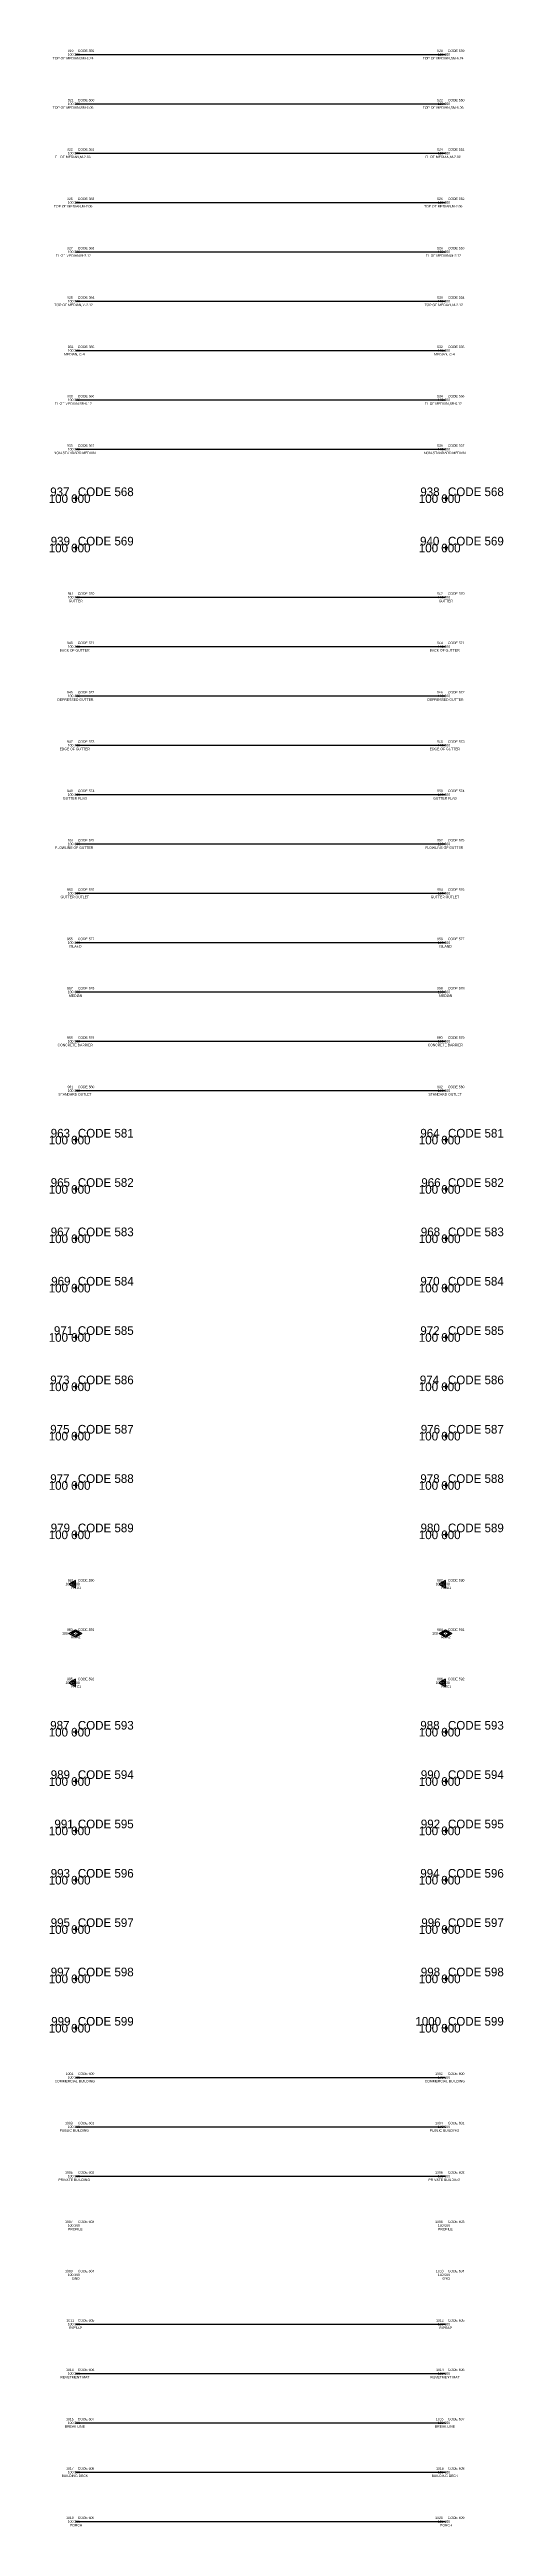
# Model space of a CAD drawing. Extents: x -12 to 6123, y -3 to 1005.
# Drawn here: x 3140 to 3323, y -2 to 1002 of the extents above; entities that cross this region are included whole.
import ezdxf

# ---------------------------------------------------------------- set-up
doc = ezdxf.new("R2010")
doc.units = 0
for name, color, linetype in [('Default', 7, 'Continuous'), ('Design_EX_Roadway Profile', 7, 'Continuous'), ('Topo_Breaklines', 7, 'Continuous'), ('Topo_Building', 7, 'Continuous'), ('Topo_Concrete Barrier', 7, 'Continuous'), ('Topo_Curb and Gutter', 7, 'Continuous'), ('Topo_Drainage Items', 7, 'Continuous'), ('Topo_Field Comments', 7, 'Continuous'), ('Topo_Medians', 7, 'Continuous'), ('Topo_PMK Symbols', 7, 'Continuous'), ('Topo_Point Descriptions', 7, 'Continuous'), ('Topo_Point Elevations', 7, 'Continuous'), ('Topo_Point Ground Shots', 7, 'Continuous'), ('Topo_Point Numbers', 7, 'Continuous'), ('Topo_Riprap', 7, 'Continuous')]:
    doc.layers.add(name, color=color, linetype=linetype)

msp = doc.modelspace()

# ---------------------------------------------------------------- linework, layer by layer
at = {"layer": 'Default'}
for p, q in [((3150.9, 820), (3149.1, 820)), ((3150, 820.9), (3150, 819.1)), ((3300.9, 820), (3299.1, 820)), ((3300, 820.9), (3300, 819.1)), ((3150.9, 800), (3149.1, 800)), ((3150, 800.9), (3150, 799.1)), ((3300.9, 800), (3299.1, 800)), ((3300, 800.9), (3300, 799.1)), ((3150.9, 560), (3149.1, 560)), ((3150, 560.9), (3150, 559.1)), ((3300.9, 560), (3299.1, 560)), ((3300, 560.9), (3300, 559.1)), ((3150.9, 540), (3149.1, 540)), ((3150, 540.9), (3150, 539.1)), ((3300.9, 540), (3299.1, 540)), ((3300, 540.9), (3300, 539.1)), ((3150.9, 520), (3149.1, 520)), ((3150, 520.9), (3150, 519.1)), ((3300.9, 520), (3299.1, 520)), ((3300, 520.9), (3300, 519.1)), ((3150.9, 500), (3149.1, 500)), ((3150, 500.9), (3150, 499.1)), ((3300.9, 500), (3299.1, 500)), ((3300, 500.9), (3300, 499.1)), ((3150.9, 480), (3149.1, 480)), ((3150, 480.9), (3150, 479.1)), ((3300.9, 480), (3299.1, 480)), ((3300, 480.9), (3300, 479.1)), ((3150.9, 460), (3149.1, 460)), ((3150, 460.9), (3150, 459.1)), ((3300.9, 460), (3299.1, 460)), ((3300, 460.9), (3300, 459.1)), ((3150.9, 440), (3149.1, 440)), ((3150, 440.9), (3150, 439.1)), ((3300.9, 440), (3299.1, 440)), ((3300, 440.9), (3300, 439.1)), ((3150.9, 420), (3149.1, 420)), ((3150, 420.9), (3150, 419.1)), ((3300.9, 420), (3299.1, 420)), ((3300, 420.9), (3300, 419.1)), ((3150.9, 400), (3149.1, 400)), ((3150, 400.9), (3150, 399.1)), ((3300.9, 400), (3299.1, 400)), ((3300, 400.9), (3300, 399.1)), ((3150.9, 320), (3149.1, 320)), ((3150, 320.9), (3150, 319.1)), ((3300.9, 320), (3299.1, 320)), ((3300, 320.9), (3300, 319.1)), ((3150.9, 300), (3149.1, 300)), ((3150, 300.9), (3150, 299.1)), ((3300.9, 300), (3299.1, 300)), ((3300, 300.9), (3300, 299.1)), ((3150.9, 280), (3149.1, 280)), ((3150, 280.9), (3150, 279.1)), ((3300.9, 280), (3299.1, 280)), ((3300, 280.9), (3300, 279.1)), ((3150.9, 260), (3149.1, 260)), ((3150, 260.9), (3150, 259.1)), ((3300.9, 260), (3299.1, 260)), ((3300, 260.9), (3300, 259.1)), ((3150.9, 240), (3149.1, 240)), ((3150, 240.9), (3150, 239.1)), ((3300.9, 240), (3299.1, 240)), ((3300, 240.9), (3300, 239.1)), ((3150.9, 220), (3149.1, 220)), ((3150, 220.9), (3150, 219.1)), ((3300.9, 220), (3299.1, 220)), ((3300, 220.9), (3300, 219.1)), ((3150, 200.9), (3150, 199.1)), ((3300, 200.9), (3300, 199.1)), ((3150.9, 200), (3149.1, 200)), ((3300.9, 200), (3299.1, 200))]:
    msp.add_line(p, q, dxfattribs=at)
at = {"layer": 'Design_EX_Roadway Profile'}
for p, q in [((3150, 120), (3150, 120)), ((3300, 120), (3300, 120))]:
    msp.add_line(p, q, dxfattribs=at)
at = {"layer": 'Topo_Breaklines'}
for p, q in [((3150, 40), (3150, 40)), ((3150, 40), (3300, 40)), ((3300, 40), (3300, 40))]:
    msp.add_line(p, q, dxfattribs=at)
at = {"layer": 'Topo_Building'}
for p, q in [((3150, 180), (3150, 180)), ((3150, 180), (3300, 180)), ((3300, 180), (3300, 180)), ((3150, 160), (3150, 160)), ((3150, 160), (3300, 160)), ((3300, 160), (3300, 160)), ((3150, 140), (3150, 140)), ((3150, 140), (3300, 140)), ((3300, 140), (3300, 140)), ((3150, 20), (3150, 20)), ((3150, 20), (3300, 20)), ((3300, 20), (3300, 20)), ((3150, 0), (3150, 0)), ((3150, 0), (3300, 0)), ((3300, 0), (3300, 0))]:
    msp.add_line(p, q, dxfattribs=at)
at = {"layer": 'Topo_Concrete Barrier'}
for p, q in [((3150, 600), (3150, 600)), ((3150, 600), (3300, 600)), ((3300, 600), (3300, 600))]:
    msp.add_line(p, q, dxfattribs=at)
at = {"layer": 'Topo_Curb and Gutter'}
for p, q in [((3150, 780), (3150, 780)), ((3150, 780), (3300, 780)), ((3300, 780), (3300, 780)), ((3150, 760), (3150, 760)), ((3150, 760), (3300, 760)), ((3300, 760), (3300, 760)), ((3150, 740), (3150, 740)), ((3150, 740), (3300, 740)), ((3300, 740), (3300, 740)), ((3150, 720), (3150, 720)), ((3150, 720), (3300, 720)), ((3300, 720), (3300, 720)), ((3150, 700), (3150, 700)), ((3150, 700), (3300, 700)), ((3300, 700), (3300, 700)), ((3150, 680), (3150, 680)), ((3150, 680), (3300, 680)), ((3300, 680), (3300, 680)), ((3150, 660), (3150, 660)), ((3150, 660), (3300, 660)), ((3300, 660), (3300, 660)), ((3150, 580), (3150, 580)), ((3150, 580), (3300, 580)), ((3300, 580), (3300, 580))]:
    msp.add_line(p, q, dxfattribs=at)
at = {"layer": 'Topo_Drainage Items'}
for p, q in [((3150, 60), (3150, 60)), ((3150, 60), (3300, 60)), ((3300, 60), (3300, 60))]:
    msp.add_line(p, q, dxfattribs=at)
at = {"layer": 'Topo_Medians'}
for p, q in [((3150, 1000), (3150, 1000)), ((3150, 1000), (3300, 1000)), ((3300, 1000), (3300, 1000)), ((3150, 980), (3150, 980)), ((3150, 980), (3300, 980)), ((3300, 980), (3300, 980)), ((3150, 960), (3150, 960)), ((3150, 960), (3300, 960)), ((3300, 960), (3300, 960)), ((3150, 940), (3150, 940)), ((3150, 940), (3300, 940)), ((3300, 940), (3300, 940)), ((3150, 920), (3150, 920)), ((3150, 920), (3300, 920)), ((3300, 920), (3300, 920)), ((3150, 900), (3150, 900)), ((3150, 900), (3300, 900)), ((3300, 900), (3300, 900)), ((3150, 880), (3150, 880)), ((3150, 880), (3300, 880)), ((3300, 880), (3300, 880)), ((3150, 860), (3150, 860)), ((3150, 860), (3300, 860)), ((3300, 860), (3300, 860)), ((3150, 840), (3150, 840)), ((3150, 840), (3300, 840)), ((3300, 840), (3300, 840)), ((3150, 640), (3150, 640)), ((3150, 640), (3300, 640)), ((3300, 640), (3300, 640)), ((3150, 620), (3150, 620)), ((3150, 620), (3300, 620)), ((3300, 620), (3300, 620))]:
    msp.add_line(p, q, dxfattribs=at)
at = {"layer": 'Topo_PMK Symbols'}
for points in [[(3150, 381.5), (3147.4, 380), (3150, 378.5)], [(3149.5, 380.6), (3148.4, 380), (3149.5, 379.4)], [(3300, 381.5), (3297.4, 380), (3300, 378.5)], [(3299.5, 380.6), (3298.4, 380), (3299.5, 379.4)], [(3147.4, 360), (3150, 361.5), (3152.6, 360), (3150, 358.5)], [(3297.4, 360), (3300, 361.5), (3302.6, 360), (3300, 358.5)], [(3148.4, 360), (3150, 360.9), (3151.6, 360), (3150, 359.1)], [(3298.4, 360), (3300, 360.9), (3301.6, 360), (3300, 359.1)], [(3150, 341.5), (3147.4, 340), (3150, 338.5)], [(3300, 341.5), (3297.4, 340), (3300, 338.5)], [(3149.5, 340.6), (3148.4, 340), (3149.5, 339.4)], [(3299.5, 340.6), (3298.4, 340), (3299.5, 339.4)]]:
    msp.add_lwpolyline(points, close=True, dxfattribs=at)
at = {"layer": 'Topo_Point Ground Shots'}
for p, q in [((3150, 100), (3150, 100)), ((3300, 100), (3300, 100))]:
    msp.add_line(p, q, dxfattribs=at)
at = {"layer": 'Topo_Riprap'}
for p, q in [((3150, 80), (3150, 80)), ((3150, 80), (3300, 80)), ((3300, 80), (3300, 80))]:
    msp.add_line(p, q, dxfattribs=at)

# ---------------------------------------------------------------- texts
at = {"layer": 'Default'}
for s, p in [('937', (3139.8, 821)), ('CODE 568', (3151, 821)), ('938', (3289.8, 821)), ('CODE 568', (3301, 821)), ('100 000', (3139.2, 818.2)), ('100 000', (3289.2, 818.2)), ('939', (3140, 801)), ('CODE 569', (3151, 801)), ('940', (3289.7, 801)), ('CODE 569', (3301, 801)), ('100 000', (3139.2, 798.2)), ('100 000', (3289.2, 798.2)), ('963', (3140, 561)), ('CODE 581', (3151, 561)), ('964', (3289.8, 561)), ('CODE 581', (3301, 561)), ('100 000', (3139.2, 558.2)), ('100 000', (3289.2, 558.2)), ('965', (3140, 541)), ('CODE 582', (3151, 541)), ('966', (3290.2, 541)), ('CODE 582', (3301, 541)), ('100 000', (3139.2, 538.2)), ('100 000', (3289.2, 538.2)), ('967', (3140, 521)), ('CODE 583', (3151, 521)), ('968', (3290, 521)), ('CODE 583', (3301, 521)), ('100 000', (3139.2, 518.2)), ('100 000', (3289.2, 518.2)), ('969', (3140.2, 501)), ('CODE 584', (3151, 501)), ('970', (3289.8, 501)), ('CODE 584', (3301, 501)), ('100 000', (3139.2, 498.2)), ('100 000', (3289.2, 498.2)), ('971', (3141.3, 481)), ('CODE 585', (3151, 481)), ('972', (3289.8, 481)), ('CODE 585', (3301, 481)), ('100 000', (3139.2, 478.2)), ('100 000', (3289.2, 478.2)), ('973', (3139.8, 461)), ('CODE 586', (3151, 461)), ('974', (3289.6, 461)), ('CODE 586', (3301, 461)), ('100 000', (3139.2, 458.2)), ('100 000', (3289.2, 458.2)), ('100 000', (3139.2, 438.2)), ('975', (3139.8, 441)), ('CODE 587', (3151, 441)), ('100 000', (3289.2, 438.2)), ('976', (3290, 441)), ('CODE 587', (3301, 441)), ('100 000', (3139.2, 418.2)), ('977', (3139.8, 421)), ('CODE 588', (3151, 421)), ('100 000', (3289.2, 418.2)), ('978', (3289.8, 421)), ('CODE 588', (3301, 421)), ('100 000', (3139.2, 398.2)), ('979', (3140, 401)), ('CODE 589', (3151, 401)), ('100 000', (3289.2, 398.2)), ('980', (3289.9, 401)), ('CODE 589', (3301, 401)), ('100 000', (3139.2, 318.2)), ('987', (3139.8, 321)), ('CODE 593', (3151, 321)), ('100 000', (3289.2, 318.2)), ('988', (3289.8, 321)), ('CODE 593', (3301, 321)), ('100 000', (3139.2, 298.2)), ('989', (3140, 301)), ('CODE 594', (3151, 301)), ('100 000', (3289.2, 298.2)), ('990', (3290, 301)), ('CODE 594', (3301, 301)), ('100 000', (3139.2, 278.2)), ('991', (3141.5, 281)), ('CODE 595', (3151, 281)), ('100 000', (3289.2, 278.2)), ('992', (3290, 281)), ('CODE 595', (3301, 281)), ('100 000', (3139.2, 258.2)), ('993', (3140, 261)), ('CODE 596', (3151, 261)), ('100 000', (3289.2, 258.2)), ('994', (3289.8, 261)), ('CODE 596', (3301, 261)), ('100 000', (3139.2, 238.2)), ('995', (3140, 241)), ('CODE 597', (3151, 241)), ('100 000', (3289.2, 238.2)), ('996', (3290.2, 241)), ('CODE 597', (3301, 241)), ('100 000', (3139.2, 218.2)), ('997', (3140, 221)), ('CODE 598', (3151, 221)), ('100 000', (3289.2, 218.2)), ('998', (3290, 221)), ('CODE 598', (3301, 221)), ('100 000', (3139.2, 198.2)), ('999', (3140.2, 201)), ('CODE 599', (3151, 201)), ('1000', (3287.8, 201)), ('100 000', (3289.2, 198.2)), ('CODE 599', (3301, 201))]:
    msp.add_text(s, height=3.5, dxfattribs=at).set_placement(p)
at = {"layer": 'Topo_Field Comments'}
for s, p in [('CODE 559', (3151, 1001)), ('CODE 559', (3301, 1001)), ('CODE 560', (3151, 981)), ('CODE 560', (3301, 981)), ('CODE 561', (3151, 961)), ('CODE 561', (3301, 961)), ('CODE 562', (3151, 941)), ('CODE 562', (3301, 941)), ('CODE 563', (3151, 921)), ('CODE 563', (3301, 921)), ('CODE 564', (3151, 901)), ('CODE 564', (3301, 901)), ('CODE 565', (3151, 881)), ('CODE 565', (3301, 881)), ('CODE 566', (3151, 861)), ('CODE 566', (3301, 861)), ('CODE 567', (3151, 841)), ('CODE 567', (3301, 841)), ('CODE 570', (3151, 781)), ('CODE 570', (3301, 781)), ('CODE 571', (3151, 761)), ('CODE 571', (3301, 761)), ('CODE 572', (3151, 741)), ('CODE 572', (3301, 741)), ('CODE 573', (3151, 721)), ('CODE 573', (3301, 721)), ('CODE 574', (3151, 701)), ('CODE 574', (3301, 701)), ('CODE 575', (3151, 681)), ('CODE 575', (3301, 681)), ('CODE 576', (3151, 661)), ('CODE 576', (3301, 661)), ('CODE 577', (3151, 641)), ('CODE 577', (3301, 641)), ('CODE 578', (3151, 621)), ('CODE 578', (3301, 621)), ('CODE 579', (3151, 601)), ('CODE 579', (3301, 601)), ('CODE 580', (3151, 581)), ('CODE 580', (3301, 581)), ('CODE 590', (3151, 381)), ('CODE 590', (3301, 381)), ('CODE 591', (3151, 361)), ('CODE 591', (3301, 361)), ('CODE 592', (3151, 341)), ('CODE 592', (3301, 341)), ('CODE 600', (3151, 181)), ('CODE 600', (3301, 181)), ('CODE 601', (3151, 161)), ('CODE 601', (3301, 161)), ('CODE 602', (3151, 141)), ('CODE 602', (3301, 141)), ('CODE 603', (3151, 121)), ('CODE 603', (3301, 121)), ('CODE 604', (3151, 101)), ('CODE 604', (3301, 101)), ('CODE 605', (3151, 81)), ('CODE 605', (3301, 81)), ('CODE 606', (3151, 61)), ('CODE 606', (3301, 61)), ('CODE 607', (3151, 41)), ('CODE 607', (3301, 41)), ('CODE 608', (3151, 21)), ('CODE 608', (3301, 21)), ('CODE 609', (3151, 1)), ('CODE 609', (3301, 1))]:
    msp.add_text(s, height=1, dxfattribs=at).set_placement(p)
at = {"layer": 'Topo_Point Descriptions'}
for s, p in [('TOP OF MEDIAN,SM-6.24', (3140.8, 998)), ('TOP OF MEDIAN,SM-6.24', (3290.8, 998)), ('TOP OF MEDIAN,SM-6.06', (3140.8, 978)), ('TOP OF MEDIAN,SM-6.06', (3290.8, 978)), ('FL OF MEDIAN,M-2.06', (3141.8, 958)), ('FL OF MEDIAN,M-2.06', (3291.8, 958)), ('TOP OF MEDIAN,M-2.06', (3141.3, 938)), ('TOP OF MEDIAN,M-2.06', (3291.3, 938)), ('FL OF MEDIAN,M-2.12', (3142, 918)), ('FL OF MEDIAN,M-2.12', (3292, 918)), ('TOP OF MEDIAN,M-2.12', (3141.5, 898)), ('TOP OF MEDIAN,M-2.12', (3291.5, 898)), ('MEDIAN, C-4', (3145.4, 878)), ('MEDIAN, C-4', (3295.4, 878)), ('FL OF MEDIAN,SB-6.12', (3141.6, 858)), ('FL OF MEDIAN,SB-6.12', (3291.6, 858)), ('NON-STANDARD MEDIAN', (3141.3, 838)), ('NON-STANDARD MEDIAN', (3291.3, 838)), ('GUTTER', (3147.3, 778)), ('GUTTER', (3297.3, 778)), ('BACK OF GUTTER', (3143.6, 758)), ('BACK OF GUTTER', (3293.6, 758)), ('DEPRESSED GUTTER', (3142.7, 738)), ('DEPRESSED GUTTER', (3292.7, 738)), ('EDGE OF GUTTER', (3143.6, 718)), ('EDGE OF GUTTER', (3293.6, 718)), ('GUTTER FLAG', (3145, 698)), ('GUTTER FLAG', (3295, 698)), ('FLOWLINE OF GUTTER', (3141.8, 678)), ('FLOWLINE OF GUTTER', (3291.8, 678)), ('GUTTER OUTLET', (3144, 658)), ('GUTTER OUTLET', (3294, 658)), ('ISLAND', (3147.5, 638)), ('ISLAND', (3297.5, 638)), ('MEDIAN', (3147.4, 618)), ('MEDIAN', (3297.4, 618)), ('CONCRETE BARRIER', (3142.8, 598)), ('CONCRETE BARRIER', (3292.8, 598)), ('STANDARD OUTLET', (3143.1, 578)), ('STANDARD OUTLET', (3293.1, 578)), ('RMA1', (3148.4, 378)), ('RMA1', (3298.4, 378)), ('RMA2', (3148.2, 358)), ('RMA2', (3298.2, 358)), ('RMC1', (3148.4, 338)), ('RMC1', (3298.4, 338)), ('COMMERCIAL BUILDING', (3141.6, 178)), ('COMMERCIAL BUILDING', (3291.6, 178)), ('PUBLIC BUILDING', (3143.6, 158)), ('PUBLIC BUILDING', (3293.6, 158)), ('PRIVATE BUILDING', (3143.1, 138)), ('PRIVATE BUILDING', (3293.1, 138)), ('PROFILE', (3147, 118)), ('PROFILE', (3297, 118)), ('GND', (3148.7, 98)), ('GND', (3298.7, 98)), ('RIPRAP', (3147.5, 78)), ('RIPRAP', (3297.5, 78)), ('REVETMENT MAT', (3143.9, 58)), ('REVETMENT MAT', (3293.9, 58)), ('BREAK LINE', (3145.7, 38)), ('BREAK LINE', (3295.7, 38)), ('BUILDING DECK', (3144.4, 18)), ('BUILDING DECK', (3294.4, 18)), ('PORCH', (3147.8, -2)), ('PORCH', (3297.8, -2))]:
    msp.add_text(s, height=1, dxfattribs=at).set_placement(p)
at = {"layer": 'Topo_Point Elevations'}
for s, p in [('100 000', (3146.9, 999.5)), ('100 000', (3296.9, 999.5)), ('100 000', (3146.9, 979.5)), ('100 000', (3296.9, 979.5)), ('100 000', (3146.9, 959.5)), ('100 000', (3296.9, 959.5)), ('100 000', (3146.9, 939.5)), ('100 000', (3296.9, 939.5)), ('100 000', (3146.9, 919.5)), ('100 000', (3296.9, 919.5)), ('100 000', (3146.9, 899.5)), ('100 000', (3296.9, 899.5)), ('100 000', (3146.9, 879.5)), ('100 000', (3296.9, 879.5)), ('100 000', (3146.9, 859.5)), ('100 000', (3296.9, 859.5)), ('100 000', (3146.9, 839.5)), ('100 000', (3296.9, 839.5)), ('100 000', (3146.9, 779.5)), ('100 000', (3296.9, 779.5)), ('100 000', (3146.9, 759.5)), ('100 000', (3296.9, 759.5)), ('100 000', (3146.9, 739.5)), ('100 000', (3296.9, 739.5)), ('100 000', (3146.9, 719.5)), ('100 000', (3296.9, 719.5)), ('100 000', (3146.9, 699.5)), ('100 000', (3296.9, 699.5)), ('100 000', (3146.9, 679.5)), ('100 000', (3296.9, 679.5)), ('100 000', (3146.9, 659.5)), ('100 000', (3296.9, 659.5)), ('100 000', (3146.9, 639.5)), ('100 000', (3296.9, 639.5)), ('100 000', (3146.9, 619.5)), ('100 000', (3296.9, 619.5)), ('100 000', (3146.9, 599.5)), ('100 000', (3296.9, 599.5)), ('100 000', (3146.9, 579.5)), ('100 000', (3296.9, 579.5)), ('100   000', (3146, 379.5)), ('100   000', (3296, 379.5)), ('100      000', (3144.6, 359.5)), ('100      000', (3294.6, 359.5)), ('100   000', (3146, 339.5)), ('100   000', (3296, 339.5)), ('100 000', (3146.9, 179.5)), ('100 000', (3296.9, 179.5)), ('100 000', (3146.9, 159.5)), ('100 000', (3296.9, 159.5)), ('100 000', (3146.9, 139.5)), ('100 000', (3296.9, 139.5)), ('100 000', (3146.9, 119.5)), ('100 000', (3296.9, 119.5)), ('100 000', (3146.9, 99.5)), ('100 000', (3296.9, 99.5)), ('100 000', (3146.9, 79.5)), ('100 000', (3296.9, 79.5)), ('100 000', (3146.9, 59.5)), ('100 000', (3296.9, 59.5)), ('100 000', (3146.9, 39.5)), ('100 000', (3296.9, 39.5)), ('100 000', (3146.9, 19.5)), ('100 000', (3296.9, 19.5)), ('100 000', (3146.9, -0.5)), ('100 000', (3296.9, -0.5))]:
    msp.add_text(s, height=1, dxfattribs=at).set_placement(p)
at = {"layer": 'Topo_Point Numbers'}
for s, p in [('919', (3146.9, 1001)), ('920', (3296.6, 1001)), ('921', (3146.9, 981)), ('922', (3296.6, 981)), ('923', (3146.6, 961)), ('924', (3296.6, 961)), ('925', (3146.6, 941)), ('926', (3296.6, 941)), ('927', (3146.6, 921)), ('928', (3296.6, 921)), ('929', (3146.6, 901)), ('930', (3296.6, 901)), ('931', (3146.9, 881)), ('932', (3296.6, 881)), ('933', (3146.6, 861)), ('934', (3296.6, 861)), ('935', (3146.6, 841)), ('936', (3296.6, 841)), ('941', (3146.9, 781)), ('942', (3296.6, 781)), ('943', (3146.6, 761)), ('944', (3296.6, 761)), ('945', (3146.6, 741)), ('946', (3296.6, 741)), ('947', (3146.6, 721)), ('948', (3296.6, 721)), ('949', (3146.6, 701)), ('950', (3296.6, 701)), ('951', (3146.9, 681)), ('952', (3296.6, 681)), ('953', (3146.6, 661)), ('954', (3296.6, 661)), ('955', (3146.6, 641)), ('956', (3296.6, 641)), ('957', (3146.6, 621)), ('958', (3296.6, 621)), ('959', (3146.6, 601)), ('960', (3296.5, 601)), ('961', (3146.8, 581)), ('962', (3296.6, 581)), ('981', (3146.9, 381)), ('982', (3296.6, 381)), ('983', (3146.6, 361)), ('984', (3296.6, 361)), ('985', (3146.6, 341)), ('986', (3296.6, 341)), ('1001', (3146.1, 181)), ('1002', (3295.8, 181)), ('1003', (3145.8, 161)), ('1004', (3295.8, 161)), ('1005', (3145.8, 141)), ('1006', (3295.8, 141)), ('1007', (3145.8, 121)), ('1008', (3295.8, 121)), ('1009', (3145.8, 101)), ('1010', (3296.1, 101)), ('1011', (3146.4, 81)), ('1012', (3296.2, 81)), ('1013', (3146.2, 61)), ('1014', (3296.2, 61)), ('1015', (3146.2, 41)), ('1016', (3296.1, 41)), ('1017', (3146.2, 21)), ('1018', (3296.2, 21)), ('1019', (3146.2, 1)), ('1020', (3295.8, 1))]:
    msp.add_text(s, height=1, dxfattribs=at).set_placement(p)

doc.saveas('drawing.dxf')
